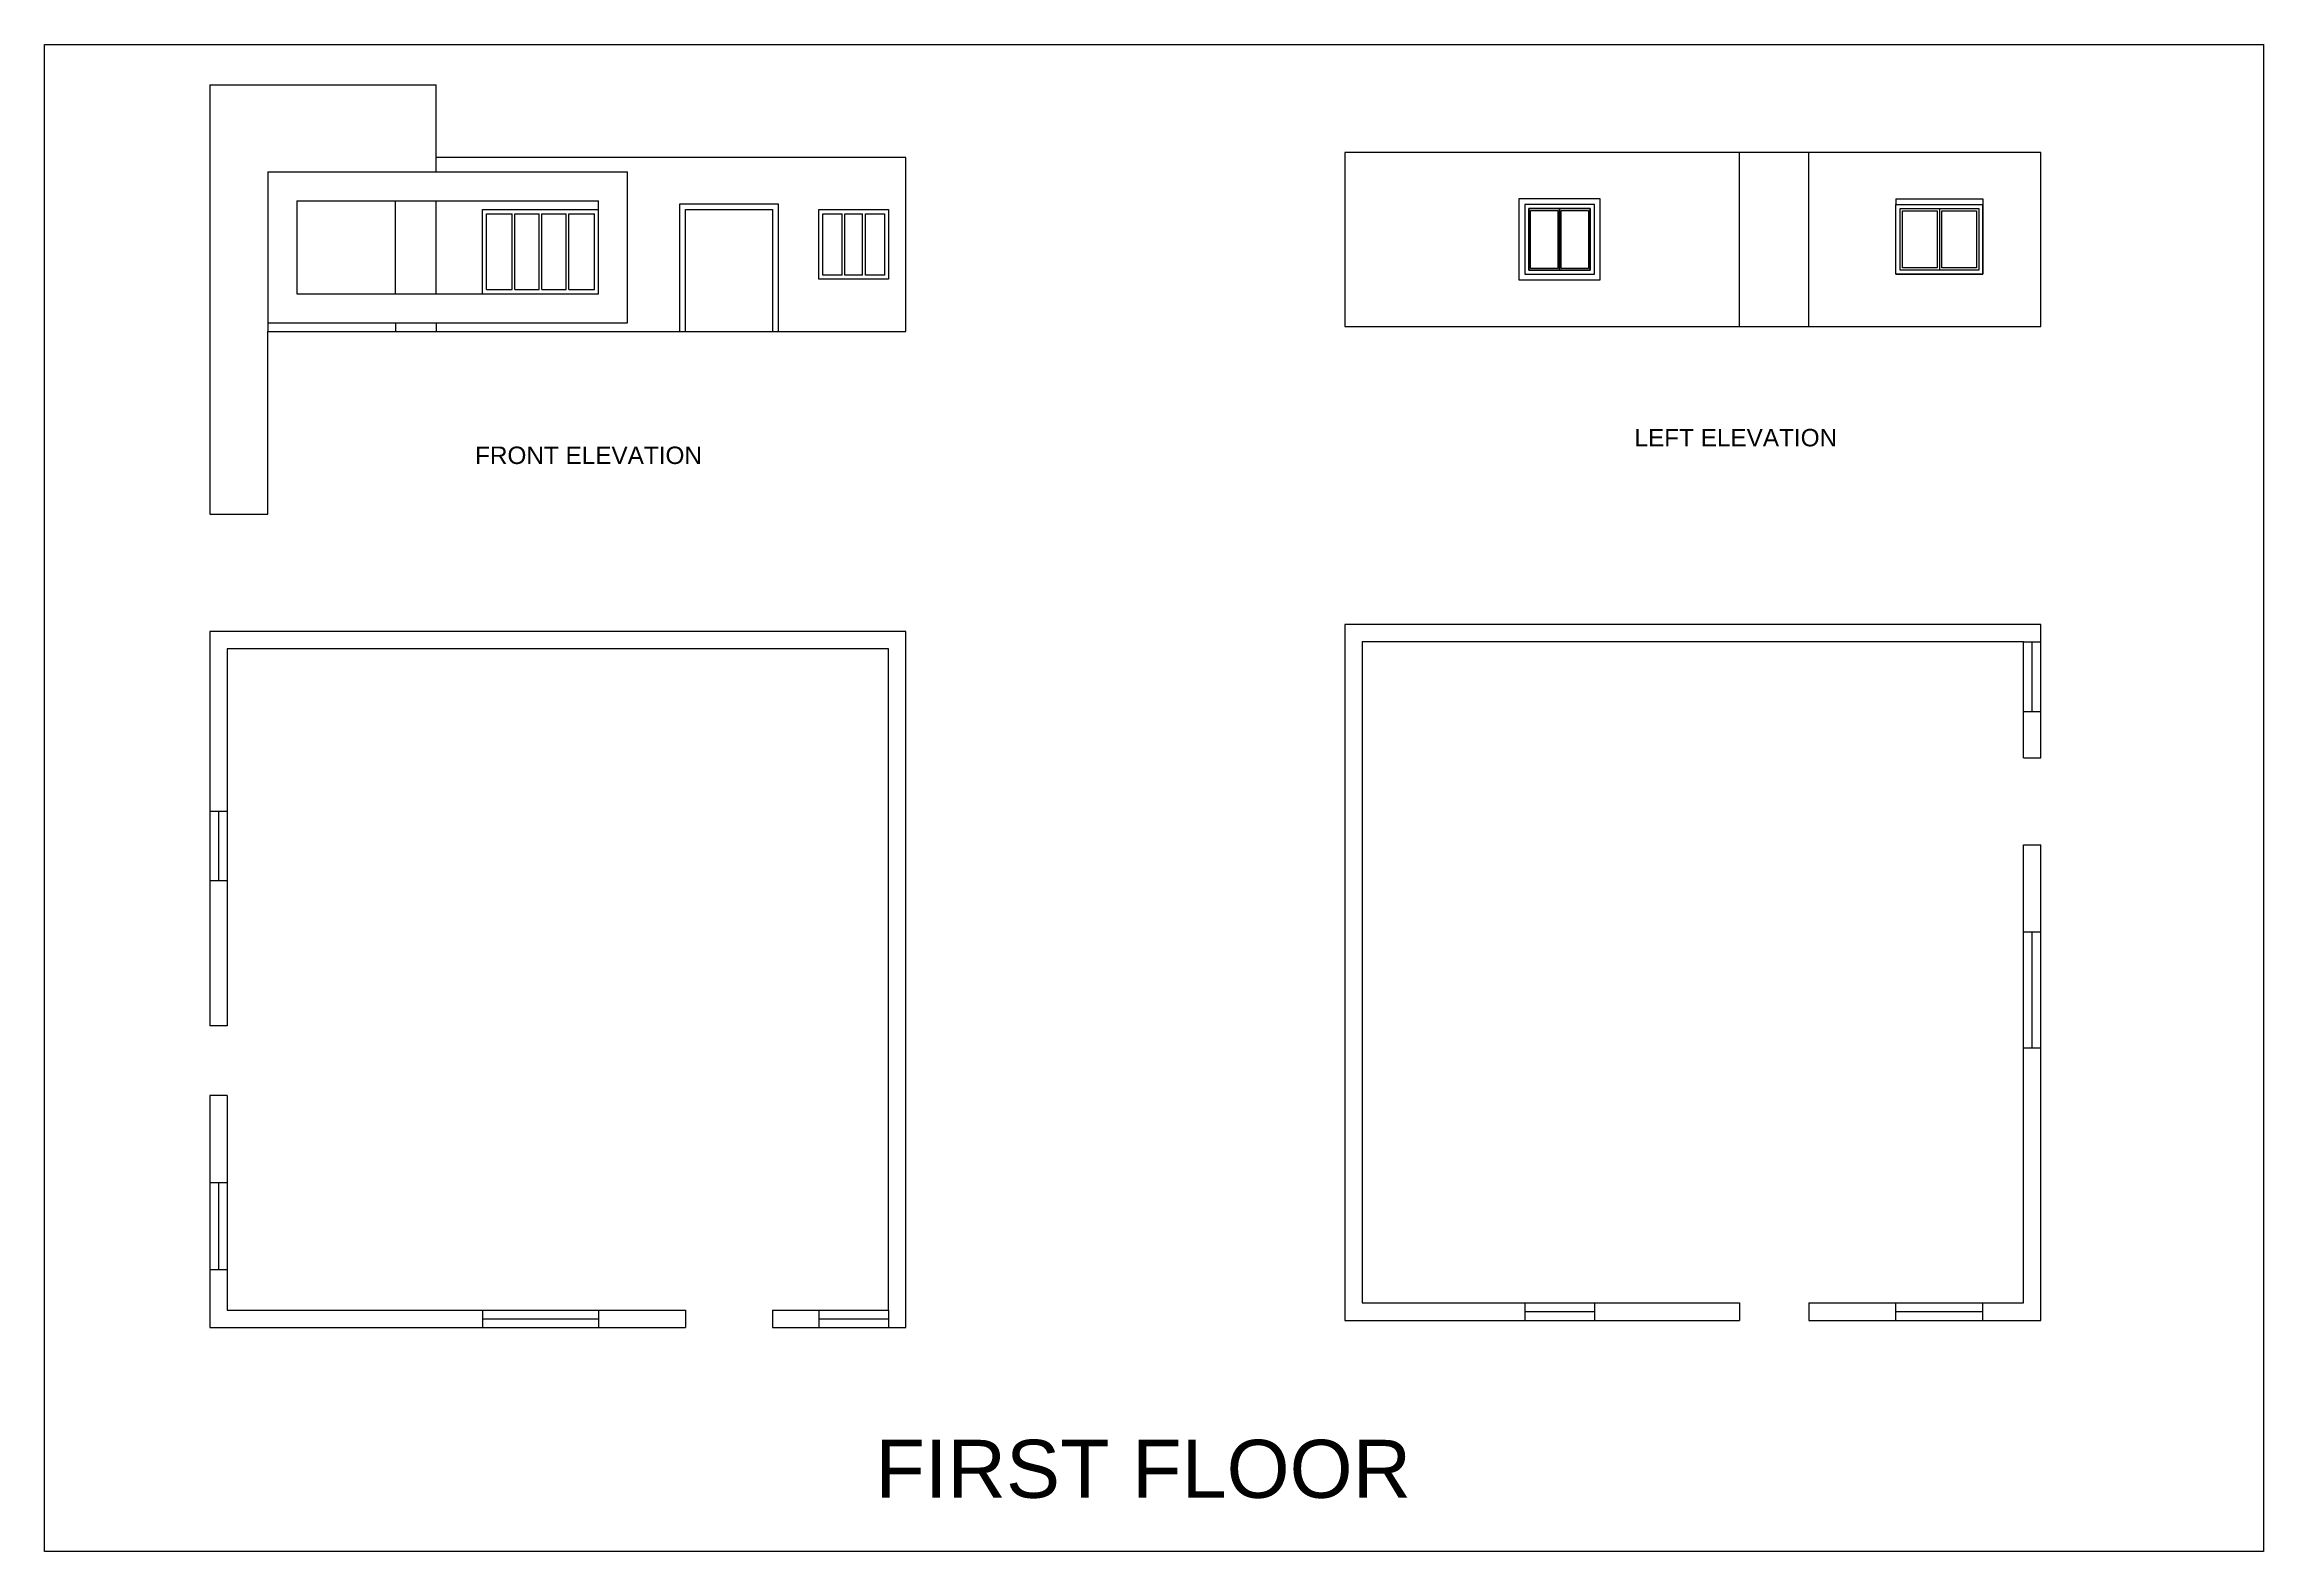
# Model space of a CAD drawing. Header units: millimetres. Extents: x 3147 to 3559, y 1951 to 2086.
# Drawn here: x 3520.57 to 3558.83, y 2040.26 to 2066.25 of the extents above; entities that cross this region are included whole.
import ezdxf

# ---------------------------------------------------------------- set-up
doc = ezdxf.new("R2010")
doc.units = ezdxf.units.MM
doc.styles.get("Standard").update_dxf_attribs({"font": 'arial.ttf'})

msp = doc.modelspace()

# ---------------------------------------------------------------- texts
at = {"attachment_point": 1}
for s, width, heights, insert, char_height in [('{\\H1.5x;LEFT ELEVATION}^I', 6.3777184, [0.48729], (3547.98408, 2059.61625), 0.2), ('{\\H1.5x;FRONT ELEVATION}^I', 6.3777184, [0.48729], (3527.99585, 2059.31194), 0.2), ('FIRST FLOOR', 13.7323687, [0], (3534.89884, 2042.18724), 1)]:
    msp.add_mtext_dynamic_manual_height_columns(s, width=width, gutter_width=1, heights=heights, dxfattribs=dict(at, insert=insert, char_height=char_height))

# ---------------------------------------------------------------- linework, layer by layer
for p, q in [((3523.42381, 2065.54765), (3527.32381, 2065.54765)), ((3523.42381, 2065.54765), (3523.42381, 2061.29765)), ((3527.32381, 2064.04765), (3527.32381, 2065.54765)), ((3524.42381, 2064.04765), (3530.62381, 2064.04765)), ((3524.42381, 2064.04765), (3524.42381, 2061.29765)), ((3535.42381, 2064.29765), (3527.32381, 2064.29765)), ((3530.62381, 2061.44765), (3530.62381, 2064.04765)), ((3535.42381, 2061.29765), (3535.42381, 2064.29765)), ((3554.9916, 2064.38452), (3542.9916, 2064.38452)), ((3542.9916, 2064.38452), (3542.9916, 2061.38452)), ((3549.7916, 2061.38452), (3549.7916, 2064.38452)), ((3550.9916, 2061.38452), (3550.9916, 2064.38452)), ((3554.9916, 2061.38452), (3554.9916, 2064.38452)), ((3524.92381, 2063.54765), (3530.12381, 2063.54765)), ((3524.92381, 2063.54765), (3524.92381, 2061.94765)), ((3526.62381, 2061.94765), (3526.62381, 2063.54765)), ((3527.32381, 2061.94765), (3527.32381, 2063.54765)), ((3528.12381, 2063.39765), (3530.12381, 2063.39765)), ((3528.12381, 2061.94765), (3528.12381, 2063.39765)), ((3528.19381, 2063.32765), (3528.63381, 2063.32765)), ((3528.19381, 2062.01765), (3528.19381, 2063.32765)), ((3528.63381, 2062.01765), (3528.63381, 2063.32765)), ((3528.68381, 2063.32765), (3529.09881, 2063.32765)), ((3528.68381, 2062.01765), (3528.68381, 2063.32765)), ((3529.09881, 2062.01765), (3529.09881, 2063.32765)), ((3529.14881, 2063.32765), (3529.56381, 2063.32765)), ((3529.14881, 2062.01765), (3529.14881, 2063.32765)), ((3529.56381, 2062.01765), (3529.56381, 2063.32765)), ((3529.61381, 2063.32765), (3530.05381, 2063.32765)), ((3529.61381, 2062.01765), (3529.61381, 2063.32765)), ((3530.05381, 2062.01765), (3530.05381, 2063.32765)), ((3530.12381, 2061.94765), (3530.12381, 2063.54765)), ((3533.99381, 2062.26765), (3533.99381, 2063.32765)), ((3533.99381, 2063.32765), (3534.32215, 2063.32765)), ((3534.32215, 2062.26765), (3534.32215, 2063.32765)), ((3534.37215, 2063.32765), (3534.67548, 2063.32765)), ((3534.37215, 2062.26765), (3534.37215, 2063.32765)), ((3534.67548, 2062.26765), (3534.67548, 2063.32765)), ((3534.72548, 2063.32765), (3535.05381, 2063.32765)), ((3534.72548, 2062.26765), (3534.72548, 2063.32765)), ((3535.05381, 2063.32765), (3535.05381, 2062.26765)), ((3552.4916, 2063.58452), (3553.9916, 2063.58452)), ((3552.4916, 2063.58452), (3552.4916, 2063.48452)), ((3552.4916, 2063.48452), (3553.9916, 2063.48452)), ((3552.4916, 2062.28452), (3552.4916, 2063.48452)), ((3553.2416, 2063.41452), (3553.2416, 2062.35452)), ((3553.9916, 2063.58452), (3553.9916, 2063.48452)), ((3553.9916, 2062.28452), (3553.9916, 2063.48452)), ((3534.32215, 2062.26765), (3533.99381, 2062.26765)), ((3534.67548, 2062.26765), (3534.37215, 2062.26765)), ((3535.05381, 2062.26765), (3534.72548, 2062.26765)), ((3552.4916, 2062.28452), (3553.9916, 2062.28452)), ((3524.92381, 2061.94765), (3530.12381, 2061.94765)), ((3528.19381, 2062.01765), (3528.63381, 2062.01765)), ((3528.68381, 2062.01765), (3529.09881, 2062.01765)), ((3529.14881, 2062.01765), (3529.56381, 2062.01765)), ((3529.61381, 2062.01765), (3530.05381, 2062.01765)), ((3524.42381, 2061.44765), (3530.62381, 2061.44765)), ((3526.62381, 2061.44765), (3526.62381, 2061.29765)), ((3527.32381, 2061.44765), (3527.32381, 2061.29765)), ((3542.9916, 2061.38452), (3554.9916, 2061.38452)), ((3523.42381, 2061.29765), (3523.42381, 2058.14765)), ((3524.42381, 2061.29765), (3535.42381, 2061.29765)), ((3524.42381, 2058.14765), (3524.42381, 2061.29765)), ((3523.42381, 2058.14765), (3524.42381, 2058.14765)), ((3535.42381, 2056.12222), (3523.42381, 2056.12222)), ((3523.42381, 2056.12222), (3523.42381, 2049.32222)), ((3535.42381, 2044.12222), (3535.42381, 2056.12222)), ((3554.9916, 2056.24733), (3542.9916, 2056.24733)), ((3542.9916, 2056.24733), (3542.9916, 2044.24733)), ((3554.9916, 2053.94733), (3554.9916, 2056.24733)), ((3554.6916, 2055.94733), (3554.9916, 2055.94733)), ((3554.8416, 2054.74733), (3554.8416, 2055.94733)), ((3554.6916, 2054.74733), (3554.9916, 2054.74733)), ((3554.6916, 2053.94733), (3554.9916, 2053.94733)), ((3523.72381, 2053.02222), (3523.42381, 2053.02222)), ((3523.57381, 2053.02222), (3523.57381, 2051.82222)), ((3554.6916, 2052.44733), (3554.9916, 2052.44733)), ((3554.9916, 2044.24733), (3554.9916, 2052.44733)), ((3523.72381, 2051.82222), (3523.42381, 2051.82222)), ((3554.6916, 2050.94733), (3554.9916, 2050.94733)), ((3554.8416, 2048.94733), (3554.8416, 2050.94733)), ((3523.72381, 2049.32222), (3523.42381, 2049.32222)), ((3554.6916, 2048.94733), (3554.9916, 2048.94733)), ((3523.42381, 2048.12222), (3523.42381, 2044.12222)), ((3523.72381, 2048.12222), (3523.42381, 2048.12222)), ((3523.42381, 2046.62222), (3523.72381, 2046.62222)), ((3523.42381, 2046.62222), (3523.72381, 2046.62222)), ((3523.57381, 2046.62222), (3523.57381, 2045.12222)), ((3523.42381, 2045.12222), (3523.72381, 2045.12222)), ((3523.42381, 2045.12222), (3523.72381, 2045.12222)), ((3546.0916, 2044.54733), (3546.0916, 2044.24733)), ((3547.2916, 2044.54733), (3547.2916, 2044.24733)), ((3549.7916, 2044.54733), (3549.7916, 2044.24733)), ((3550.9916, 2044.54733), (3550.9916, 2044.24733)), ((3552.4916, 2044.24733), (3552.4916, 2044.54733)), ((3553.9916, 2044.24733), (3553.9916, 2044.54733)), ((3528.12381, 2044.42222), (3528.12381, 2044.12222)), ((3528.12381, 2044.27222), (3530.12381, 2044.27222)), ((3530.12381, 2044.42222), (3530.12381, 2044.12222)), ((3531.62381, 2044.42222), (3531.62381, 2044.12222)), ((3533.12381, 2044.42222), (3533.12381, 2044.12222)), ((3533.92381, 2044.42222), (3533.92381, 2044.12222)), ((3533.92381, 2044.27222), (3535.12381, 2044.27222)), ((3535.12381, 2044.42222), (3535.12381, 2044.12222)), ((3542.9916, 2044.24733), (3549.7916, 2044.24733)), ((3546.0916, 2044.39733), (3547.2916, 2044.39733)), ((3550.9916, 2044.24733), (3554.9916, 2044.24733)), ((3552.4916, 2044.39733), (3553.9916, 2044.39733)), ((3523.42381, 2044.12222), (3531.62381, 2044.12222)), ((3533.12381, 2044.12222), (3535.42381, 2044.12222))]:
    msp.add_line(p, q)
for points in [[(3520.57133, 2066.24651), (3558.82962, 2066.24651), (3558.82962, 2040.25977), (3520.57133, 2040.25977)], [(3533.92381, 2062.19765), (3533.92381, 2063.39765), (3535.12381, 2063.39765), (3535.12381, 2062.19765)], [(3547.3916, 2063.58452), (3545.9916, 2063.58452), (3545.9916, 2062.18452), (3547.3916, 2062.18452)], [(3547.2916, 2063.48452), (3546.0916, 2063.48452), (3546.0916, 2062.28452), (3547.2916, 2062.28452)], [(3547.2216, 2063.41452), (3546.1616, 2063.41452), (3546.1616, 2062.35452), (3547.2216, 2062.35452)], [(3546.1616, 2063.41452), (3546.6916, 2063.41452), (3546.6916, 2062.35452), (3546.1616, 2062.35452)], [(3546.1916, 2063.38452), (3546.6616, 2063.38452), (3546.6616, 2062.38452), (3546.1916, 2062.38452)], [(3546.6916, 2063.41452), (3547.2216, 2063.41452), (3547.2216, 2062.35452), (3546.6916, 2062.35452)], [(3546.7216, 2063.38452), (3547.1916, 2063.38452), (3547.1916, 2062.38452), (3546.7216, 2062.38452)], [(3552.4916, 2063.48452), (3553.9916, 2063.48452), (3553.9916, 2062.28452), (3552.4916, 2062.28452)], [(3552.5616, 2063.41452), (3553.9216, 2063.41452), (3553.9216, 2062.35452), (3552.5616, 2062.35452)], [(3552.6016, 2063.37452), (3553.2016, 2063.37452), (3553.2016, 2062.39452), (3552.6016, 2062.39452)], [(3553.2816, 2063.37452), (3553.8816, 2063.37452), (3553.8816, 2062.39452), (3553.2816, 2062.39452)]]:
    msp.add_lwpolyline(points, close=True)
for points in [[(3531.52381, 2061.29765), (3531.52381, 2063.49765), (3533.22381, 2063.49765), (3533.22381, 2061.29765)], [(3531.62381, 2061.29765), (3531.62381, 2063.39765), (3533.12381, 2063.39765), (3533.12381, 2061.29765)], [(3535.12381, 2051.52222), (3535.12381, 2055.82222), (3523.72381, 2055.82222), (3523.72381, 2051.82222)], [(3547.2916, 2055.94733), (3543.2916, 2055.94733), (3543.2916, 2044.54733), (3547.2916, 2044.54733)], [(3554.6916, 2053.94733), (3554.6916, 2055.94733), (3547.2916, 2055.94733)], [(3550.9916, 2044.54733), (3554.6916, 2044.54733), (3554.6916, 2052.44733)], [(3523.72381, 2051.82222), (3523.72381, 2049.32222)], [(3533.12381, 2044.42222), (3535.12381, 2044.42222), (3535.12381, 2051.52222)], [(3523.72381, 2048.12222), (3523.72381, 2044.42222), (3531.62381, 2044.42222)], [(3547.2916, 2044.54733), (3549.7916, 2044.54733)]]:
    msp.add_lwpolyline(points)

msp.set_redraw_order([(e.dxf.handle, doc.entitydb.next_handle()) for e in msp.query("TEXT MTEXT ATTDEF DIMENSION ARC_DIMENSION")])  # texts and dimensions are drawn at this point

doc.saveas('drawing.dxf')
